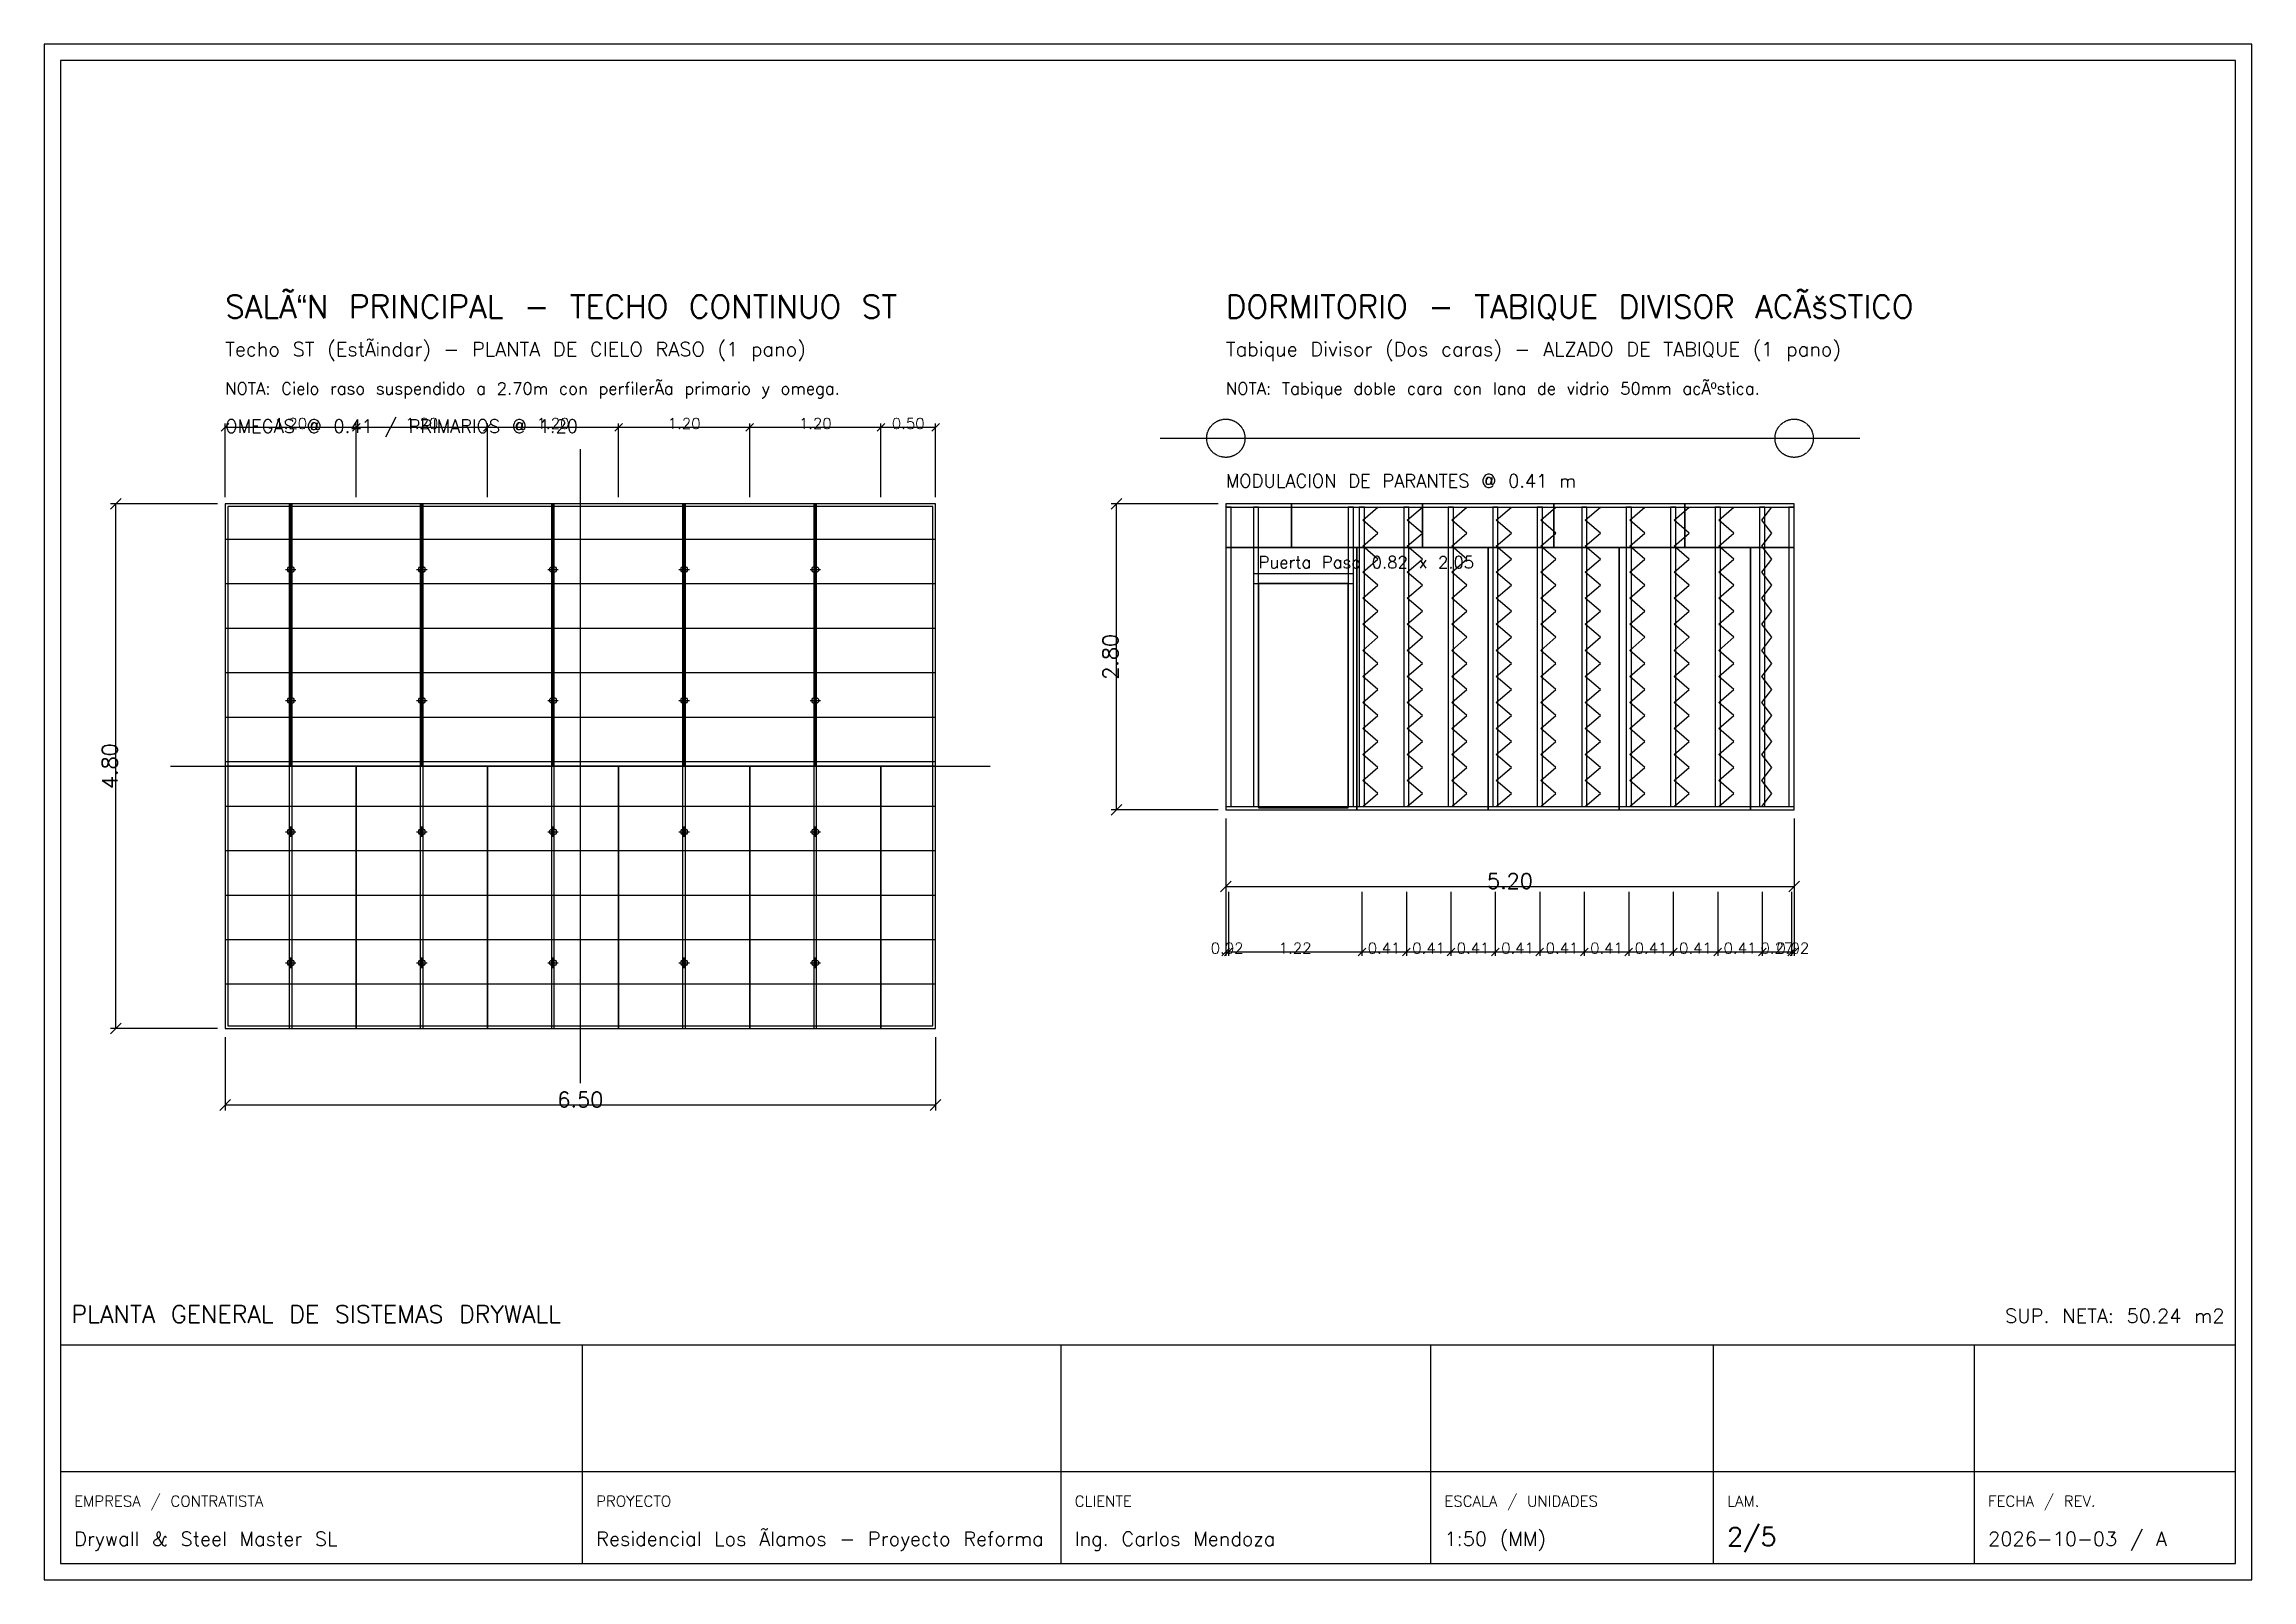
# Model space of a CAD drawing. Header units: millimetres. Extents: x 400 to 117200, y 400 to 14450.
# Drawn here: x 24550 to 44750, y 400 to 14450 of the extents above; entities that cross this region are included whole.
import ezdxf
from ezdxf.enums import TextEntityAlignment as Align

# ---------------------------------------------------------------- set-up
doc = ezdxf.new("R2010")
doc.units = ezdxf.units.MM
doc.linetypes.add('CENTER', pattern=[2, 1.25, -0.25, 0.25, -0.25])
for name, color, linetype in [('ARQ-MURO', 7, 'CONTINUOUS'), ('DW-ABERTURA', 2, 'CONTINUOUS'), ('DW-AISLANTE', 40, 'CONTINUOUS'), ('DW-CANAL', 5, 'CONTINUOUS'), ('DW-COTA', 6, 'CONTINUOUS'), ('DW-EJE', 1, 'CENTER'), ('DW-OMEGA', 140, 'CONTINUOUS'), ('DW-PERFIL', 4, 'CONTINUOUS'), ('DW-PLACA', 3, 'CONTINUOUS'), ('DW-PRIMARIO', 30, 'CONTINUOUS'), ('DW-SIMBOLO', 7, 'CONTINUOUS'), ('DW-TEXTO', 7, 'CONTINUOUS'), ('PLANO-MARCO', 7, 'CONTINUOUS')]:
    doc.layers.add(name, color=color, linetype=linetype)
doc.styles.get("Standard").update_dxf_attribs({"font": 'txt.shx'})

msp = doc.modelspace()

# ---------------------------------------------------------------- texts
at = {"layer": 'DW-COTA'}
for s, height, p in [('1.20', 100, (26806, 10979.5)), ('1.20', 100, (28006, 10979.5)), ('1.20', 100, (29206, 10979.5)), ('1.20', 100, (30406, 10979.5)), ('1.20', 100, (31606, 10979.5)), ('0.50', 100, (32456, 10979.5)), ('5.20', 140, (37962, 6793.5)), ('0.02', 100, (35374, 6179.5)), ('1.22', 100, (35996.5, 6179.5)), ('0.41', 100, (36810.5, 6179.5)), ('0.41', 100, (37217.5, 6179.5)), ('0.41', 100, (37624.5, 6179.5)), ('0.41', 100, (38031.5, 6179.5)), ('0.41', 100, (38438.5, 6179.5)), ('0.41', 100, (38845.5, 6179.5)), ('0.41', 100, (39252.5, 6179.5)), ('0.41', 100, (39659.5, 6179.5)), ('0.41', 100, (40066.5, 6179.5)), ('0.27', 100, (40404, 6179.5)), ('0.02', 100, (40550, 6179.5)), ('6.50', 140, (29456, 4793.5))]:
    msp.add_text(s, height=height, dxfattribs=at).set_placement(p, align=Align.MIDDLE)
for s, p in [('2.80', (34306, 8844.5)), ('4.80', (25150, 7844.5))]:
    msp.add_text(s, height=140, rotation=90, dxfattribs=at).set_placement(p, align=Align.MIDDLE)
at = {"layer": 'DW-TEXTO'}
for s, height, p in [('SALÃ“N PRINCIPAL - TECHO CONTINUO ST', 210, (26206, 11944.5)), ('DORMITORIO - TABIQUE DIVISOR ACÃšSTICO', 210, (35362, 11944.5)), ('Techo ST (EstÃ¡ndar) - PLANTA DE CIELO RASO (1 pano)', 130, (26206, 11594.5)), ('Tabique Divisor (Dos caras) - ALZADO DE TABIQUE (1 pano)', 130, (35362, 11594.5)), ('NOTA: Cielo raso suspendido a 2.70m con perfilerÃ\xada primario y omega.', 110, (26206, 11244.5)), ('NOTA: Tabique doble cara con lana de vidrio 50mm acÃºstica.', 110, (35362, 11244.5)), ('OMEGAS @ 0.41 / PRIMARIOS @ 1.20', 120, (26206, 10894.5)), ('MODULACION DE PARANTES @ 0.41 m', 120, (35362, 10394.5)), ('Puerta Paso 0.82 x 2.05', 110, (35662, 9654.5)), ('PLANTA GENERAL DE SISTEMAS DRYWALL', 160, (24800, 2750)), ('EMPRESA / CONTRATISTA', 100, (24825, 1070)), ('PROYECTO', 100, (29601, 1070)), ('CLIENTE', 100, (33979, 1070)), ('ESCALA / UNIDADES', 100, (37362, 1070)), ('LAM.', 100, (39949, 1070)), ('FECHA / REV.', 100, (42337, 1070)), ('Drywall & Steel Master SL', 130, (24825, 710)), ('Residencial Los Ãlamos - Proyecto Reforma', 130, (29601, 710)), ('Ing. Carlos Mendoza', 130, (33979, 710)), ('1:50 (MM)', 130, (37362, 710)), ('2/5', 170, (39949, 710)), ('2026-10-03 / A', 130, (42337, 710))]:
    msp.add_text(s, height=height, dxfattribs=at).set_placement(p)
msp.add_text('SUP. NETA: 50.24 m2', height=130, dxfattribs=at).set_placement((44500, 2750), align=Align.RIGHT)

# ---------------------------------------------------------------- linework, layer by layer
at = {"layer": 'ARQ-MURO'}
for points in [[(26206, 5444.5), (32706, 5444.5), (32706, 10244.5), (26206, 10244.5)], [(35362, 7444.5), (40562, 7444.5), (40562, 10244.5), (35362, 10244.5)]]:
    msp.add_lwpolyline(points, close=True, dxfattribs=at)
at = {"layer": 'DW-ABERTURA'}
msp.add_lwpolyline([(35662, 7464.5), (36482, 7464.5), (36482, 9514.5), (35662, 9514.5)], close=True, dxfattribs=at)
at = {"layer": 'DW-AISLANTE'}
for points in [[(36615.56, 7474.5), (36753.94, 7593.630435), (36615.56, 7712.76087), (36753.94, 7831.891304), (36615.56, 7951.021739), (36753.94, 8070.152174), (36615.56, 8189.282609), (36753.94, 8308.413043), (36615.56, 8427.543478), (36753.94, 8546.673913), (36615.56, 8665.804348), (36753.94, 8784.934783), (36615.56, 8904.065217), (36753.94, 9023.195652), (36615.56, 9142.326087), (36753.94, 9261.456522), (36615.56, 9380.586957), (36753.94, 9499.717391), (36615.56, 9618.847826), (36753.94, 9737.978261), (36615.56, 9857.108696), (36753.94, 9976.23913), (36615.56, 10095.369565), (36753.94, 10214.5)], [(37022.56, 7474.5), (37160.94, 7593.630435), (37022.56, 7712.76087), (37160.94, 7831.891304), (37022.56, 7951.021739), (37160.94, 8070.152174), (37022.56, 8189.282609), (37160.94, 8308.413043), (37022.56, 8427.543478), (37160.94, 8546.673913), (37022.56, 8665.804348), (37160.94, 8784.934783), (37022.56, 8904.065217), (37160.94, 9023.195652), (37022.56, 9142.326087), (37160.94, 9261.456522), (37022.56, 9380.586957), (37160.94, 9499.717391), (37022.56, 9618.847826), (37160.94, 9737.978261), (37022.56, 9857.108696), (37160.94, 9976.23913), (37022.56, 10095.369565), (37160.94, 10214.5)], [(37429.56, 7474.5), (37567.94, 7593.630435), (37429.56, 7712.76087), (37567.94, 7831.891304), (37429.56, 7951.021739), (37567.94, 8070.152174), (37429.56, 8189.282609), (37567.94, 8308.413043), (37429.56, 8427.543478), (37567.94, 8546.673913), (37429.56, 8665.804348), (37567.94, 8784.934783), (37429.56, 8904.065217), (37567.94, 9023.195652), (37429.56, 9142.326087), (37567.94, 9261.456522), (37429.56, 9380.586957), (37567.94, 9499.717391), (37429.56, 9618.847826), (37567.94, 9737.978261), (37429.56, 9857.108696), (37567.94, 9976.23913), (37429.56, 10095.369565), (37567.94, 10214.5)], [(37836.56, 7474.5), (37974.94, 7593.630435), (37836.56, 7712.76087), (37974.94, 7831.891304), (37836.56, 7951.021739), (37974.94, 8070.152174), (37836.56, 8189.282609), (37974.94, 8308.413043), (37836.56, 8427.543478), (37974.94, 8546.673913), (37836.56, 8665.804348), (37974.94, 8784.934783), (37836.56, 8904.065217), (37974.94, 9023.195652), (37836.56, 9142.326087), (37974.94, 9261.456522), (37836.56, 9380.586957), (37974.94, 9499.717391), (37836.56, 9618.847826), (37974.94, 9737.978261), (37836.56, 9857.108696), (37974.94, 9976.23913), (37836.56, 10095.369565), (37974.94, 10214.5)], [(38243.56, 7474.5), (38381.94, 7593.630435), (38243.56, 7712.76087), (38381.94, 7831.891304), (38243.56, 7951.021739), (38381.94, 8070.152174), (38243.56, 8189.282609), (38381.94, 8308.413043), (38243.56, 8427.543478), (38381.94, 8546.673913), (38243.56, 8665.804348), (38381.94, 8784.934783), (38243.56, 8904.065217), (38381.94, 9023.195652), (38243.56, 9142.326087), (38381.94, 9261.456522), (38243.56, 9380.586957), (38381.94, 9499.717391), (38243.56, 9618.847826), (38381.94, 9737.978261), (38243.56, 9857.108696), (38381.94, 9976.23913), (38243.56, 10095.369565), (38381.94, 10214.5)], [(38650.56, 7474.5), (38788.94, 7593.630435), (38650.56, 7712.76087), (38788.94, 7831.891304), (38650.56, 7951.021739), (38788.94, 8070.152174), (38650.56, 8189.282609), (38788.94, 8308.413043), (38650.56, 8427.543478), (38788.94, 8546.673913), (38650.56, 8665.804348), (38788.94, 8784.934783), (38650.56, 8904.065217), (38788.94, 9023.195652), (38650.56, 9142.326087), (38788.94, 9261.456522), (38650.56, 9380.586957), (38788.94, 9499.717391), (38650.56, 9618.847826), (38788.94, 9737.978261), (38650.56, 9857.108696), (38788.94, 9976.23913), (38650.56, 10095.369565), (38788.94, 10214.5)], [(39057.56, 7474.5), (39195.94, 7593.630435), (39057.56, 7712.76087), (39195.94, 7831.891304), (39057.56, 7951.021739), (39195.94, 8070.152174), (39057.56, 8189.282609), (39195.94, 8308.413043), (39057.56, 8427.543478), (39195.94, 8546.673913), (39057.56, 8665.804348), (39195.94, 8784.934783), (39057.56, 8904.065217), (39195.94, 9023.195652), (39057.56, 9142.326087), (39195.94, 9261.456522), (39057.56, 9380.586957), (39195.94, 9499.717391), (39057.56, 9618.847826), (39195.94, 9737.978261), (39057.56, 9857.108696), (39195.94, 9976.23913), (39057.56, 10095.369565), (39195.94, 10214.5)], [(39464.56, 7474.5), (39602.94, 7593.630435), (39464.56, 7712.76087), (39602.94, 7831.891304), (39464.56, 7951.021739), (39602.94, 8070.152174), (39464.56, 8189.282609), (39602.94, 8308.413043), (39464.56, 8427.543478), (39602.94, 8546.673913), (39464.56, 8665.804348), (39602.94, 8784.934783), (39464.56, 8904.065217), (39602.94, 9023.195652), (39464.56, 9142.326087), (39602.94, 9261.456522), (39464.56, 9380.586957), (39602.94, 9499.717391), (39464.56, 9618.847826), (39602.94, 9737.978261), (39464.56, 9857.108696), (39602.94, 9976.23913), (39464.56, 10095.369565), (39602.94, 10214.5)], [(39871.56, 7474.5), (40009.94, 7593.630435), (39871.56, 7712.76087), (40009.94, 7831.891304), (39871.56, 7951.021739), (40009.94, 8070.152174), (39871.56, 8189.282609), (40009.94, 8308.413043), (39871.56, 8427.543478), (40009.94, 8546.673913), (39871.56, 8665.804348), (40009.94, 8784.934783), (39871.56, 8904.065217), (40009.94, 9023.195652), (39871.56, 9142.326087), (40009.94, 9261.456522), (39871.56, 9380.586957), (40009.94, 9499.717391), (39871.56, 9618.847826), (40009.94, 9737.978261), (39871.56, 9857.108696), (40009.94, 9976.23913), (39871.56, 10095.369565), (40009.94, 10214.5)], [(40267.44, 7474.5), (40358.56, 7593.630435), (40267.44, 7712.76087), (40358.56, 7831.891304), (40267.44, 7951.021739), (40358.56, 8070.152174), (40267.44, 8189.282609), (40358.56, 8308.413043), (40267.44, 8427.543478), (40358.56, 8546.673913), (40267.44, 8665.804348), (40358.56, 8784.934783), (40267.44, 8904.065217), (40358.56, 9023.195652), (40267.44, 9142.326087), (40358.56, 9261.456522), (40267.44, 9380.586957), (40358.56, 9499.717391), (40267.44, 9618.847826), (40358.56, 9737.978261), (40267.44, 9857.108696), (40358.56, 9976.23913), (40267.44, 10095.369565), (40358.56, 10214.5)]]:
    msp.add_lwpolyline(points, dxfattribs=at)
at = {"layer": 'DW-CANAL'}
for p, q in [((35362, 10214.5), (40562, 10214.5)), ((35362, 7474.5), (40562, 7474.5))]:
    msp.add_line(p, q, dxfattribs=at)
msp.add_lwpolyline([(26231, 5469.5), (32681, 5469.5), (32681, 10219.5), (26231, 10219.5)], close=True, dxfattribs=at)
at = {"layer": 'DW-COTA'}
for p, q in [((26171, 10909.5), (26241, 10979.5)), ((26206, 10304.5), (26206, 10979.5)), ((26206, 10944.5), (27406, 10944.5)), ((27371, 10909.5), (27441, 10979.5)), ((27371, 10909.5), (27441, 10979.5)), ((27406, 10304.5), (27406, 10979.5)), ((27406, 10304.5), (27406, 10979.5)), ((27406, 10944.5), (28606, 10944.5)), ((28571, 10909.5), (28641, 10979.5)), ((28571, 10909.5), (28641, 10979.5)), ((28606, 10304.5), (28606, 10979.5)), ((28606, 10304.5), (28606, 10979.5)), ((28606, 10944.5), (29806, 10944.5)), ((29771, 10909.5), (29841, 10979.5)), ((29771, 10909.5), (29841, 10979.5)), ((29806, 10304.5), (29806, 10979.5)), ((29806, 10304.5), (29806, 10979.5)), ((29806, 10944.5), (31006, 10944.5)), ((30971, 10909.5), (31041, 10979.5)), ((30971, 10909.5), (31041, 10979.5)), ((31006, 10304.5), (31006, 10979.5)), ((31006, 10304.5), (31006, 10979.5)), ((31006, 10944.5), (32206, 10944.5)), ((32171, 10909.5), (32241, 10979.5)), ((32171, 10909.5), (32241, 10979.5)), ((32206, 10304.5), (32206, 10979.5)), ((32206, 10304.5), (32206, 10979.5)), ((32206, 10944.5), (32706, 10944.5)), ((32671, 10909.5), (32741, 10979.5)), ((32706, 10304.5), (32706, 10979.5)), ((25157, 10195.5), (25255, 10293.5)), ((26136, 10244.5), (25157, 10244.5)), ((25206, 5444.5), (25206, 10244.5)), ((34313, 10195.5), (34411, 10293.5)), ((35292, 10244.5), (34313, 10244.5)), ((34362, 7444.5), (34362, 10244.5)), ((34313, 7395.5), (34411, 7493.5)), ((35292, 7444.5), (34313, 7444.5)), ((35362, 7364.5), (35362, 6695.5)), ((40562, 7364.5), (40562, 6695.5)), ((35313, 6695.5), (35411, 6793.5)), ((35362, 6744.5), (40562, 6744.5)), ((35362, 6694.5), (35362, 6109.5)), ((35386, 6694.5), (35386, 6109.5)), ((35386, 6694.5), (35386, 6109.5)), ((36607, 6694.5), (36607, 6109.5)), ((36607, 6694.5), (36607, 6109.5)), ((37014, 6694.5), (37014, 6109.5)), ((37014, 6694.5), (37014, 6109.5)), ((37421, 6694.5), (37421, 6109.5)), ((37421, 6694.5), (37421, 6109.5)), ((37828, 6694.5), (37828, 6109.5)), ((37828, 6694.5), (37828, 6109.5)), ((38235, 6694.5), (38235, 6109.5)), ((38235, 6694.5), (38235, 6109.5)), ((38642, 6694.5), (38642, 6109.5)), ((38642, 6694.5), (38642, 6109.5)), ((39049, 6694.5), (39049, 6109.5)), ((39049, 6694.5), (39049, 6109.5)), ((39456, 6694.5), (39456, 6109.5)), ((39456, 6694.5), (39456, 6109.5)), ((39863, 6694.5), (39863, 6109.5)), ((39863, 6694.5), (39863, 6109.5)), ((40270, 6694.5), (40270, 6109.5)), ((40270, 6694.5), (40270, 6109.5)), ((40513, 6695.5), (40611, 6793.5)), ((40538, 6694.5), (40538, 6109.5)), ((40538, 6694.5), (40538, 6109.5)), ((40562, 6694.5), (40562, 6109.5)), ((35327, 6109.5), (35397, 6179.5)), ((35351, 6109.5), (35421, 6179.5)), ((35351, 6109.5), (35421, 6179.5)), ((35362, 6144.5), (35386, 6144.5)), ((35386, 6144.5), (36607, 6144.5)), ((36572, 6109.5), (36642, 6179.5)), ((36572, 6109.5), (36642, 6179.5)), ((36607, 6144.5), (37014, 6144.5)), ((36979, 6109.5), (37049, 6179.5)), ((36979, 6109.5), (37049, 6179.5)), ((37014, 6144.5), (37421, 6144.5)), ((37386, 6109.5), (37456, 6179.5)), ((37386, 6109.5), (37456, 6179.5)), ((37421, 6144.5), (37828, 6144.5)), ((37793, 6109.5), (37863, 6179.5)), ((37793, 6109.5), (37863, 6179.5)), ((37828, 6144.5), (38235, 6144.5)), ((38200, 6109.5), (38270, 6179.5)), ((38200, 6109.5), (38270, 6179.5)), ((38235, 6144.5), (38642, 6144.5)), ((38607, 6109.5), (38677, 6179.5)), ((38607, 6109.5), (38677, 6179.5)), ((38642, 6144.5), (39049, 6144.5)), ((39014, 6109.5), (39084, 6179.5)), ((39014, 6109.5), (39084, 6179.5)), ((39049, 6144.5), (39456, 6144.5)), ((39421, 6109.5), (39491, 6179.5)), ((39421, 6109.5), (39491, 6179.5)), ((39456, 6144.5), (39863, 6144.5)), ((39828, 6109.5), (39898, 6179.5)), ((39828, 6109.5), (39898, 6179.5)), ((39863, 6144.5), (40270, 6144.5)), ((40235, 6109.5), (40305, 6179.5)), ((40235, 6109.5), (40305, 6179.5)), ((40270, 6144.5), (40538, 6144.5)), ((40503, 6109.5), (40573, 6179.5)), ((40503, 6109.5), (40573, 6179.5)), ((40527, 6109.5), (40597, 6179.5)), ((40538, 6144.5), (40562, 6144.5)), ((25157, 5395.5), (25255, 5493.5)), ((26136, 5444.5), (25157, 5444.5)), ((26206, 5364.5), (26206, 4695.5)), ((32706, 5364.5), (32706, 4695.5)), ((26157, 4695.5), (26255, 4793.5)), ((26206, 4744.5), (32706, 4744.5)), ((32657, 4695.5), (32755, 4793.5))]:
    msp.add_line(p, q, dxfattribs=at)
at = {"layer": 'DW-EJE'}
for p, q in [((29456, 4944.5), (29456, 10744.5)), ((34762, 10844.5), (41162, 10844.5)), ((25706, 7844.5), (33206, 7844.5))]:
    msp.add_line(p, q, dxfattribs=at)
for centre in [(35362, 10844.5), (40562, 10844.5)]:
    msp.add_circle(centre, 175, dxfattribs=at)
at = {"layer": 'DW-OMEGA'}
for p, q in [((26206, 9921.5), (32706, 9921.5)), ((26206, 9514.5), (32706, 9514.5)), ((26206, 9107.5), (32706, 9107.5)), ((26206, 8700.5), (32706, 8700.5)), ((26206, 8293.5), (32706, 8293.5)), ((26206, 7886.5), (32706, 7886.5)), ((26206, 7479.5), (32706, 7479.5)), ((26206, 7072.5), (32706, 7072.5)), ((26206, 6665.5), (32706, 6665.5)), ((26206, 6258.5), (32706, 6258.5)), ((26206, 5851.5), (32706, 5851.5))]:
    msp.add_line(p, q, dxfattribs=at)
at = {"layer": 'DW-PERFIL'}
for points in [[(35362, 7474.5), (35410, 7474.5), (35410, 10214.5), (35362, 10214.5)], [(35614, 7474.5), (35662, 7474.5), (35662, 10214.5), (35614, 10214.5)], [(36482, 7474.5), (36530, 7474.5), (36530, 10214.5), (36482, 10214.5)], [(36583, 7474.5), (36631, 7474.5), (36631, 10214.5), (36583, 10214.5)], [(36990, 7474.5), (37038, 7474.5), (37038, 10214.5), (36990, 10214.5)], [(37397, 7474.5), (37445, 7474.5), (37445, 10214.5), (37397, 10214.5)], [(37804, 7474.5), (37852, 7474.5), (37852, 10214.5), (37804, 10214.5)], [(38211, 7474.5), (38259, 7474.5), (38259, 10214.5), (38211, 10214.5)], [(38618, 7474.5), (38666, 7474.5), (38666, 10214.5), (38618, 10214.5)], [(39025, 7474.5), (39073, 7474.5), (39073, 10214.5), (39025, 10214.5)], [(39432, 7474.5), (39480, 7474.5), (39480, 10214.5), (39432, 10214.5)], [(39839, 7474.5), (39887, 7474.5), (39887, 10214.5), (39839, 10214.5)], [(40246, 7474.5), (40294, 7474.5), (40294, 10214.5), (40246, 10214.5)], [(40514, 7474.5), (40562, 7474.5), (40562, 10214.5), (40514, 10214.5)], [(35614, 9514.5), (36530, 9514.5), (36530, 9604.5), (35614, 9604.5)]]:
    msp.add_lwpolyline(points, close=True, dxfattribs=at)
at = {"layer": 'DW-PLACA'}
for points in [[(26206, 7844.5), (26806, 7844.5), (26806, 10244.5), (26206, 10244.5)], [(26806, 7844.5), (28006, 7844.5), (28006, 10244.5), (26806, 10244.5)], [(28006, 7844.5), (29206, 7844.5), (29206, 10244.5), (28006, 10244.5)], [(29206, 7844.5), (30406, 7844.5), (30406, 10244.5), (29206, 10244.5)], [(30406, 7844.5), (31606, 7844.5), (31606, 10244.5), (30406, 10244.5)], [(31606, 7844.5), (32706, 7844.5), (32706, 10244.5), (31606, 10244.5)], [(35362, 9844.5), (35962, 9844.5), (35962, 10244.5), (35362, 10244.5)], [(35962, 9844.5), (37162, 9844.5), (37162, 10244.5), (35962, 10244.5)], [(37162, 9844.5), (38362, 9844.5), (38362, 10244.5), (37162, 10244.5)], [(38362, 9844.5), (39562, 9844.5), (39562, 10244.5), (38362, 10244.5)], [(39562, 9844.5), (40562, 9844.5), (40562, 10244.5), (39562, 10244.5)], [(35362, 7444.5), (36562, 7444.5), (36562, 9844.5), (35362, 9844.5)], [(36562, 7444.5), (37762, 7444.5), (37762, 9844.5), (36562, 9844.5)], [(37762, 7444.5), (38962, 7444.5), (38962, 9844.5), (37762, 9844.5)], [(38962, 7444.5), (40162, 7444.5), (40162, 9844.5), (38962, 9844.5)], [(40162, 7444.5), (40562, 7444.5), (40562, 9844.5), (40162, 9844.5)], [(26206, 5444.5), (27406, 5444.5), (27406, 7844.5), (26206, 7844.5)], [(27406, 5444.5), (28606, 5444.5), (28606, 7844.5), (27406, 7844.5)], [(28606, 5444.5), (29806, 5444.5), (29806, 7844.5), (28606, 7844.5)], [(29806, 5444.5), (31006, 5444.5), (31006, 7844.5), (29806, 7844.5)], [(31006, 5444.5), (32206, 5444.5), (32206, 7844.5), (31006, 7844.5)], [(32206, 5444.5), (32706, 5444.5), (32706, 7844.5), (32206, 7844.5)]]:
    msp.add_lwpolyline(points, close=True, dxfattribs=at)
at = {"layer": 'DW-PRIMARIO'}
for p, q in [((26794, 5444.5), (26794, 10244.5)), ((26818, 5444.5), (26818, 10244.5)), ((27994, 5444.5), (27994, 10244.5)), ((28018, 5444.5), (28018, 10244.5)), ((29194, 5444.5), (29194, 10244.5)), ((29218, 5444.5), (29218, 10244.5)), ((30394, 5444.5), (30394, 10244.5)), ((30418, 5444.5), (30418, 10244.5)), ((31594, 5444.5), (31594, 10244.5)), ((31618, 5444.5), (31618, 10244.5))]:
    msp.add_line(p, q, dxfattribs=at)
at = {"layer": 'DW-SIMBOLO'}
for p, q in [((26758, 9644.5), (26854, 9644.5)), ((26806, 9596.5), (26806, 9692.5)), ((27958, 9644.5), (28054, 9644.5)), ((28006, 9596.5), (28006, 9692.5)), ((29158, 9644.5), (29254, 9644.5)), ((29206, 9596.5), (29206, 9692.5)), ((30358, 9644.5), (30454, 9644.5)), ((30406, 9596.5), (30406, 9692.5)), ((31558, 9644.5), (31654, 9644.5)), ((31606, 9596.5), (31606, 9692.5)), ((26806, 8396.5), (26806, 8492.5)), ((28006, 8396.5), (28006, 8492.5)), ((29206, 8396.5), (29206, 8492.5)), ((30406, 8396.5), (30406, 8492.5)), ((31606, 8396.5), (31606, 8492.5)), ((26758, 8444.5), (26854, 8444.5)), ((27958, 8444.5), (28054, 8444.5)), ((29158, 8444.5), (29254, 8444.5)), ((30358, 8444.5), (30454, 8444.5)), ((31558, 8444.5), (31654, 8444.5)), ((26806, 7196.5), (26806, 7292.5)), ((28006, 7196.5), (28006, 7292.5)), ((29206, 7196.5), (29206, 7292.5)), ((30406, 7196.5), (30406, 7292.5)), ((31606, 7196.5), (31606, 7292.5)), ((26758, 7244.5), (26854, 7244.5)), ((27958, 7244.5), (28054, 7244.5)), ((29158, 7244.5), (29254, 7244.5)), ((30358, 7244.5), (30454, 7244.5)), ((31558, 7244.5), (31654, 7244.5)), ((26806, 5996.5), (26806, 6092.5)), ((28006, 5996.5), (28006, 6092.5)), ((29206, 5996.5), (29206, 6092.5)), ((30406, 5996.5), (30406, 6092.5)), ((31606, 5996.5), (31606, 6092.5)), ((26758, 6044.5), (26854, 6044.5)), ((27958, 6044.5), (28054, 6044.5)), ((29158, 6044.5), (29254, 6044.5)), ((30358, 6044.5), (30454, 6044.5)), ((31558, 6044.5), (31654, 6044.5))]:
    msp.add_line(p, q, dxfattribs=at)
for centre in [(26806, 9644.5), (28006, 9644.5), (29206, 9644.5), (30406, 9644.5), (31606, 9644.5), (26806, 8444.5), (28006, 8444.5), (29206, 8444.5), (30406, 8444.5), (31606, 8444.5), (26806, 7244.5), (28006, 7244.5), (29206, 7244.5), (30406, 7244.5), (31606, 7244.5), (26806, 6044.5), (28006, 6044.5), (29206, 6044.5), (30406, 6044.5), (31606, 6044.5)]:
    msp.add_circle(centre, 30, dxfattribs=at)
at = {"layer": 'PLANO-MARCO'}
for p, q in [((24700, 2550), (44600, 2550)), ((29476, 550), (29476, 2550)), ((33854, 550), (33854, 2550)), ((37237, 550), (37237, 2550)), ((39824, 550), (39824, 2550)), ((42212, 550), (42212, 2550)), ((24700, 1390), (44600, 1390))]:
    msp.add_line(p, q, dxfattribs=at)
for points in [[(24550, 400), (44750, 400), (44750, 14450), (24550, 14450)], [(24700, 550), (44600, 550), (44600, 14300), (24700, 14300)]]:
    msp.add_lwpolyline(points, close=True, dxfattribs=at)

msp.set_redraw_order([(e.dxf.handle, doc.entitydb.next_handle()) for e in msp.query("TEXT MTEXT ATTDEF DIMENSION ARC_DIMENSION")])  # texts and dimensions are drawn at this point

doc.saveas('drawing.dxf')
